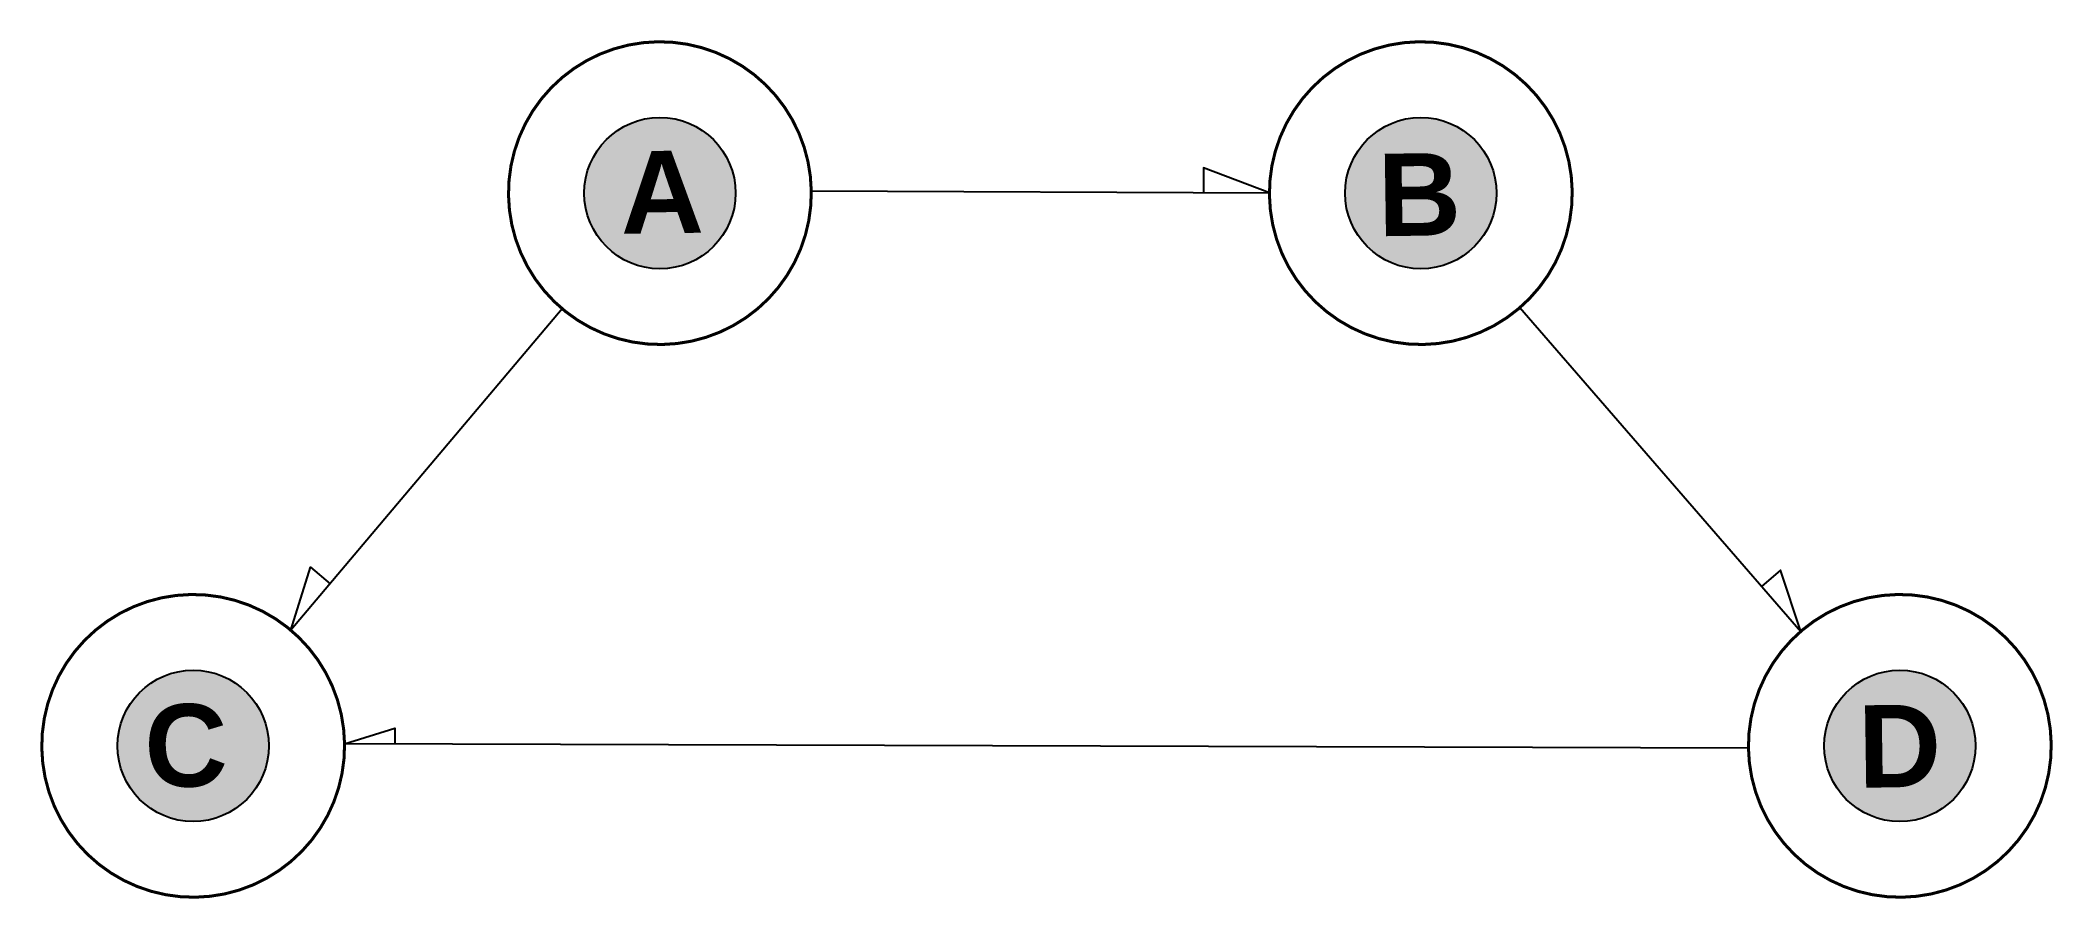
# Model space of a CAD drawing. Header units: millimetres. Extents: x -1100 to 21196, y 133430 to 144863.
# Drawn here: x 4271 to 4935, y 144579 to 144863 of the extents above; entities that cross this region are included whole.
import ezdxf

# ---------------------------------------------------------------- set-up
doc = ezdxf.new("R2010")
doc.units = ezdxf.units.MM
doc.styles.get("Standard").update_dxf_attribs({"font": 'arial.ttf'})

msp = doc.modelspace()

# ---------------------------------------------------------------- texts
at = {"color": 18, "true_color": 0x000000, "char_height": 27.2278, "width": 42.3379, "attachment_point": 3, "rotation": 0.82155}
for s, insert in [('{\\fArial|b1|i0|c0|p34;A}', (4489.43, 144826.71)), ('{\\fArial|b1|i0|c0|p34;B}', (4739.54, 144825.91)), ('{\\fArial|b1|i0|c0|p34;C}', (4332.19, 144643.93)), ('{\\fArial|b1|i0|c0|p34;D}', (4898.15, 144643.72))]:
    msp.add_mtext(s, dxfattribs=dict(at, insert=insert))

# ---------------------------------------------------------------- hatches: boundary and pattern name
at = {"true_color": 0xddb3d4}
h = msp.add_hatch(color=254, dxfattribs=at)
h.dxf.hatch_style = 1
h.paths.add_polyline_path([(4450.19, 144812.55, 1), (4500.19, 144812.55, 1)])
h = msp.add_hatch(color=254, dxfattribs=at)
h.dxf.hatch_style = 1
h.paths.add_polyline_path([(4450.19, 144812.55, 1), (4500.19, 144812.55, 1)])
h = msp.add_hatch(color=254, dxfattribs=at)
h.dxf.hatch_style = 1
h.paths.add_polyline_path([(4701.51, 144812.55, 1), (4751.51, 144812.55, 1)])
h = msp.add_hatch(color=254, dxfattribs=at)
h.dxf.hatch_style = 1
h.paths.add_polyline_path([(4701.51, 144812.55, 1), (4751.51, 144812.55, 1)])
h = msp.add_hatch(color=254, dxfattribs=at)
h.dxf.hatch_style = 1
h.paths.add_polyline_path([(4296.03, 144629.96, 1), (4346.04, 144629.96, 1)])
h = msp.add_hatch(color=254, dxfattribs=at)
h.dxf.hatch_style = 1
h.paths.add_polyline_path([(4296.03, 144629.96, 1), (4346.04, 144629.96, 1)])
h = msp.add_hatch(color=254, dxfattribs=at)
h.dxf.hatch_style = 1
h.paths.add_polyline_path([(4859.72, 144629.96, 1), (4909.72, 144629.96, 1)])
h = msp.add_hatch(color=254, dxfattribs=at)
h.dxf.hatch_style = 1
h.paths.add_polyline_path([(4859.72, 144629.96, 1), (4909.72, 144629.96, 1)])

# ---------------------------------------------------------------- linework, layer by layer
for points in [[(4525.19, 144813.27, 1, 1, 1), (4425.19, 144811.83, 1, 1, -1)], [(4776.51, 144813.27, 1, 1, 1), (4676.51, 144811.83, 1, 1, -1)], [(4525.19, 144813.27, 1, 1, -1), (4425.19, 144811.83, 1, 1, 1)], [(4776.51, 144813.27, 1, 1, -1), (4676.51, 144811.83, 1, 1, 1)], [(4371.04, 144630.68, 1, 1, 1), (4271.04, 144629.25, 1, 1, -1)], [(4934.72, 144630.68, 1, 1, 1), (4834.72, 144629.25, 1, 1, -1)], [(4371.04, 144630.68, 1, 1, -1), (4271.04, 144629.25, 1, 1, 1)], [(4934.72, 144630.68, 1, 1, -1), (4834.72, 144629.25, 1, 1, 1)]]:
    msp.add_lwpolyline(points, format="xyseb", close=True)
for points in [[(4525.19, 144813.27), (4676.5, 144812.69), (4654.71, 144820.94), (4654.71, 144812.75)], [(4442.93, 144774.34), (4353.3, 144668.17)], [(4759.26, 144774.76), (4851.98, 144667.75)], [(4353.3, 144668.17), (4359.82, 144688.99), (4366.27, 144683.54)], [(4851.98, 144667.75), (4845.3, 144688.03), (4839.08, 144682.64)], [(4834.72, 144629.25), (4371.04, 144630.68), (4387.59, 144635.82), (4387.59, 144630.63)]]:
    msp.add_lwpolyline(points)
at = {"color": 254, "true_color": 0xddb3d4}
for centre in [(4475.19, 144812.55), (4475.19, 144812.55), (4726.51, 144812.55), (4726.51, 144812.55), (4321.04, 144629.96), (4321.04, 144629.96), (4884.72, 144629.96), (4884.72, 144629.96)]:
    msp.add_circle(centre, 25, dxfattribs=at)

msp.set_redraw_order([(e.dxf.handle, doc.entitydb.next_handle()) for e in msp.query("TEXT MTEXT ATTDEF DIMENSION ARC_DIMENSION")])  # texts and dimensions are drawn at this point

doc.saveas('drawing.dxf')
